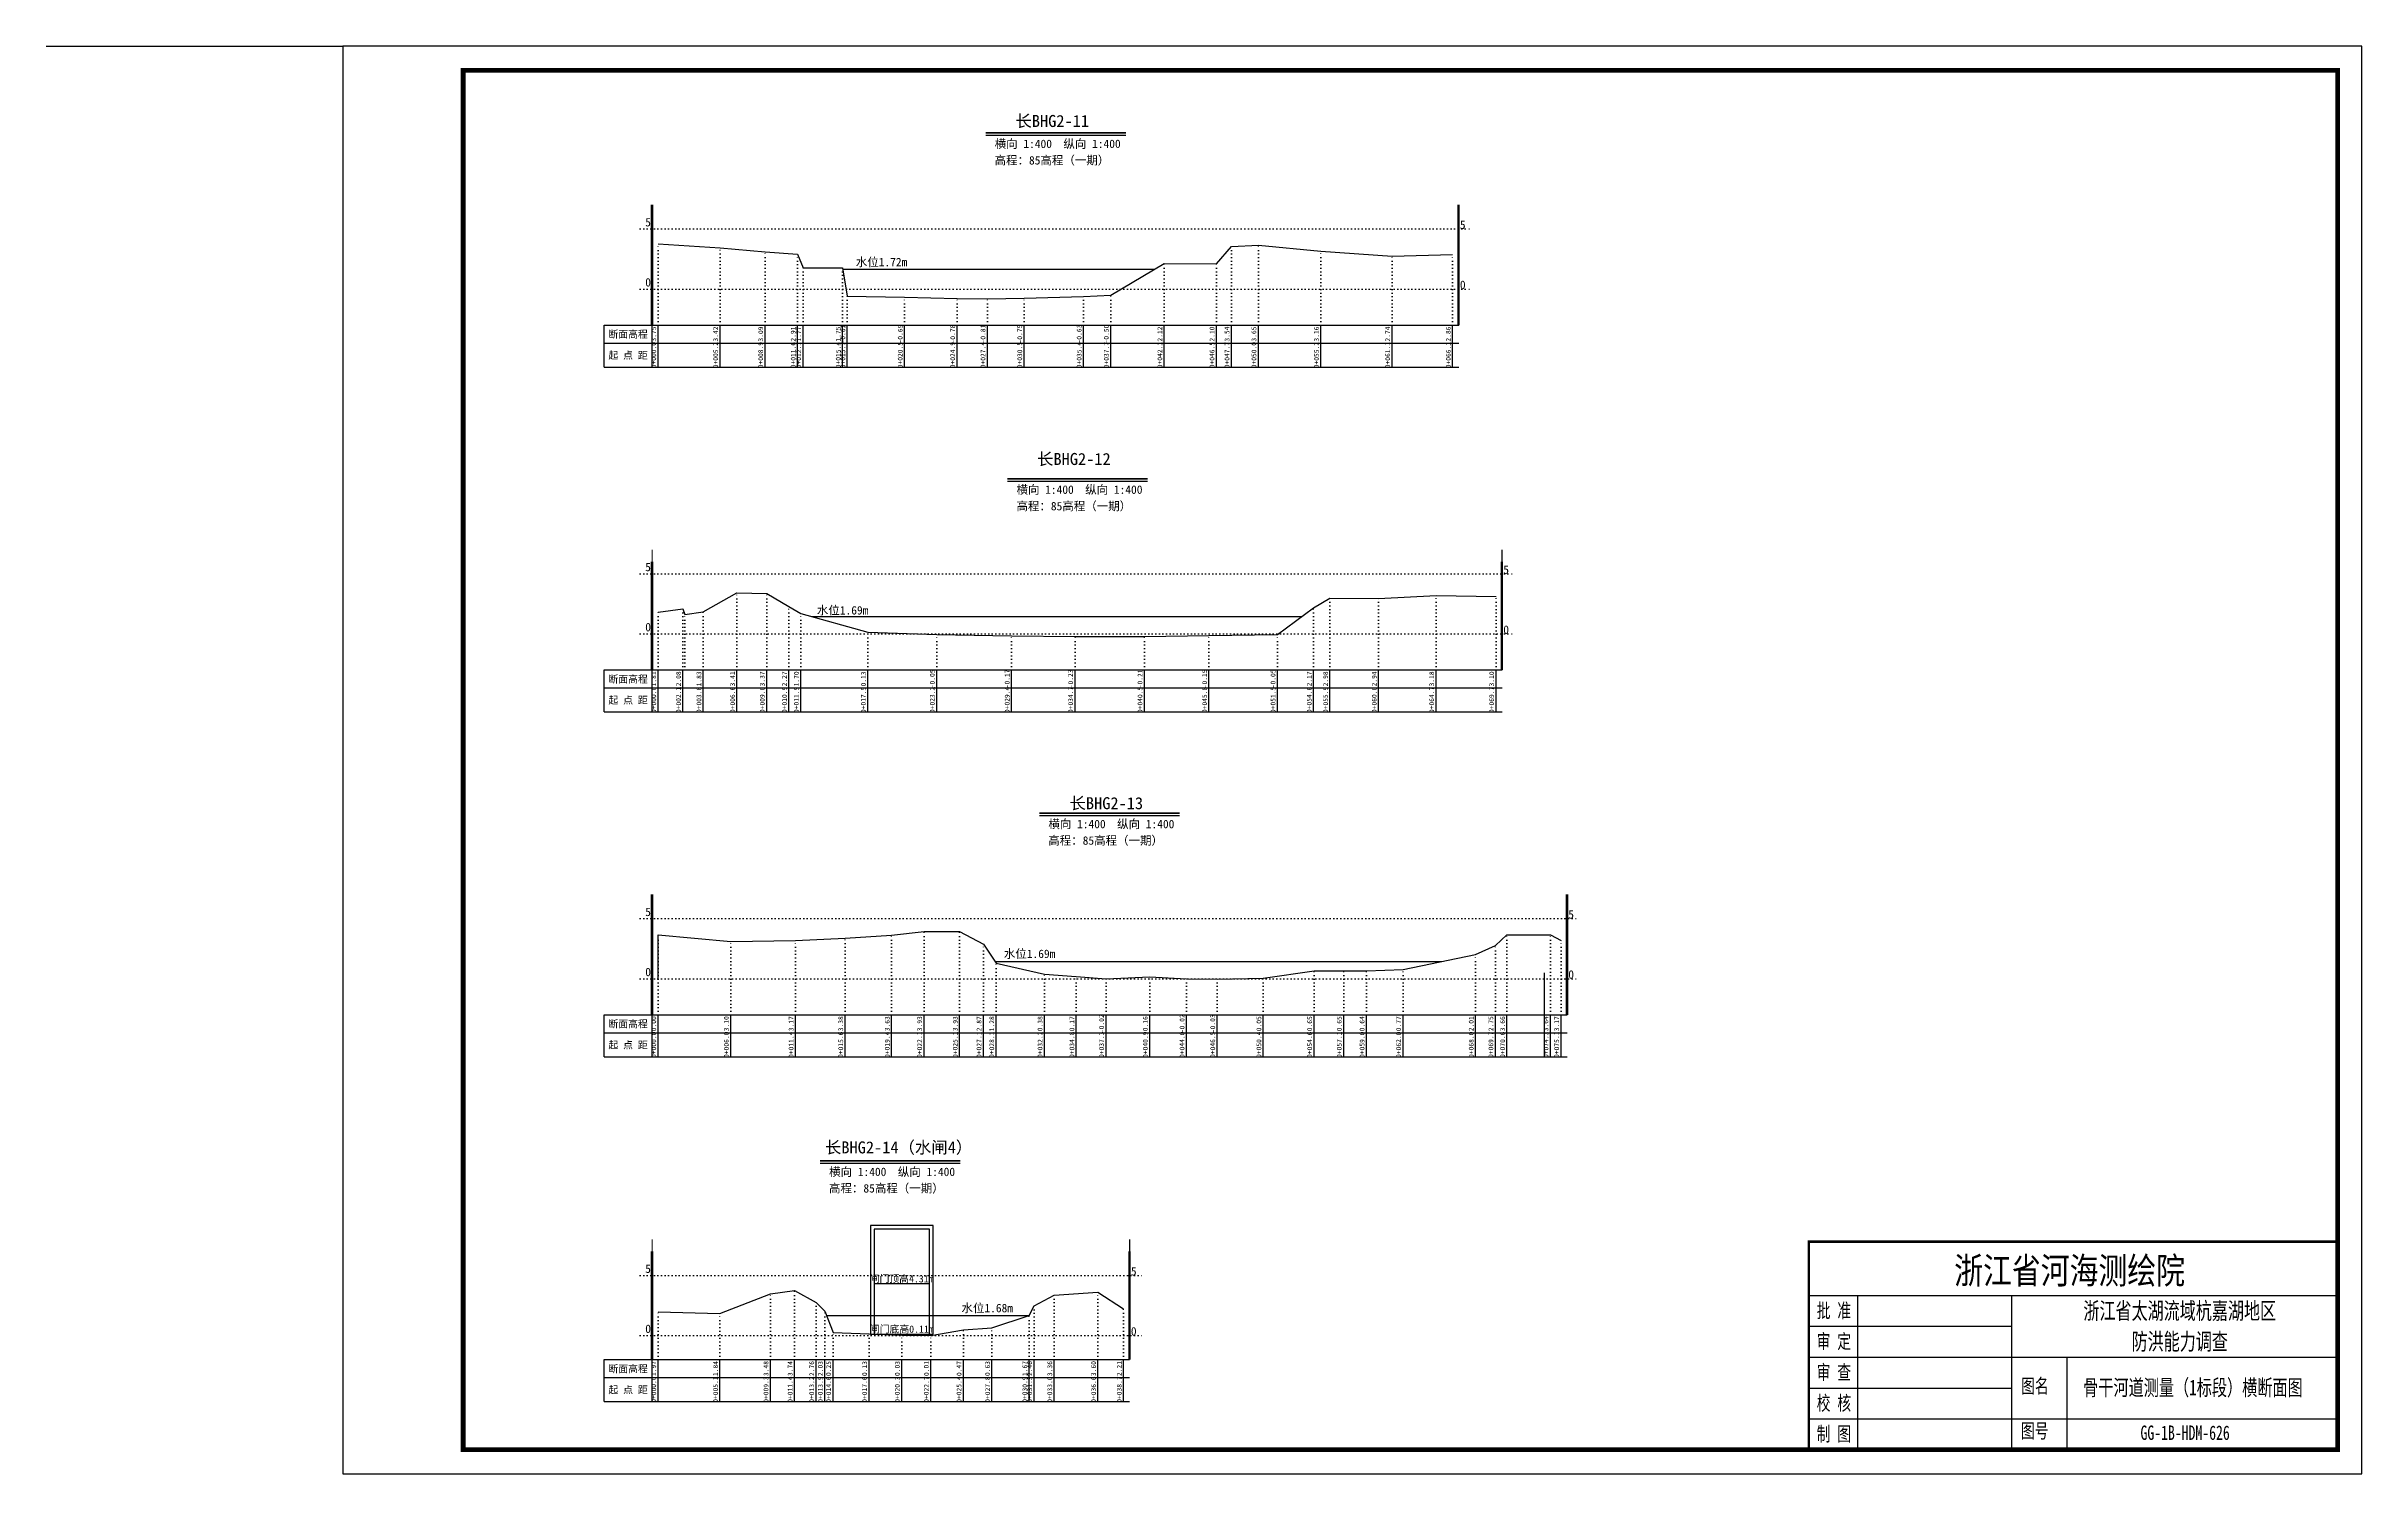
# Model space of a CAD drawing. Header units: millimetres. Extents: x 518104 to 523342, y 3371901 to 3372198.
# Drawn here: x 520933 to 521414.7, y 3371900.9 to 3372197.9 of the extents above; entities that cross this region are included whole.
import ezdxf
from ezdxf.enums import TextEntityAlignment as Align

# ---------------------------------------------------------------- set-up
doc = ezdxf.new("R2010")
doc.units = ezdxf.units.MM
doc.header["$LTSCALE"] = 0.4
doc.header["$MEASUREMENT"] = 0
doc.linetypes.add('X4', pattern=[1.6, 0, -1.6])
for name, color, linetype in [('DMX', 1, 'Continuous'), ('TEXT', 7, 'Continuous'), ('zdm1', 5, 'Continuous'), ('ZDMT5', 3, 'Continuous'), ('图框', 7, 'Continuous'), ('断面名称', 5, 'Continuous'), ('比例尺', 3, 'Continuous'), ('水位', 4, 'Continuous'), ('水闸', 7, 'Continuous')]:
    doc.layers.add(name, color=color, linetype=linetype)
doc.styles.add('HDM', font='仿宋_GB2312.ttf')
doc.styles.add('tk2', font='SimSun.ttf', dxfattribs={"width": 0.8})

msp = doc.modelspace()

# ---------------------------------------------------------------- linework, layer by layer
at = {"linetype": 'Continuous'}
msp.add_lwpolyline([(520932.96, 3372197.87), (520994.69, 3372197.87)], dxfattribs=at)
at = {"lineweight": 100, "const_width": 0.5}
msp.add_lwpolyline([(521409.69, 3371949.15), (521299.69, 3371949.15), (521299.69, 3371905.87), (521409.69, 3371905.87), (521409.69, 3371949.15)], dxfattribs=at)
at = {"layer": 'DMX', "linetype": 'Continuous', "flags": 128}
for points in [[(521060.26, 3372156.75), (521060.26, 3372156.75), (521073.14, 3372155.92), (521073.14, 3372155.92), (521082.51, 3372155.1), (521082.51, 3372155.1), (521089.26, 3372154.65), (521089.26, 3372154.65), (521090.41, 3372151.8), (521090.41, 3372151.8), (521098.64, 3372151.75), (521099.61, 3372145.85), (521099.61, 3372145.85), (521111.54, 3372145.65), (521122.46, 3372145.42), (521128.76, 3372145.35), (521128.76, 3372145.35), (521136.41, 3372145.5), (521148.76, 3372145.8), (521154.41, 3372146.12), (521154.41, 3372146.12), (521165.56, 3372152.67), (521176.41, 3372152.62), (521179.54, 3372156.22), (521185.14, 3372156.5), (521198.14, 3372155.27), (521212.96, 3372154.22), (521225.56, 3372154.52)], [(521060.26, 3372080.15), (521065.41, 3372080.82), (521065.84, 3372079.67), (521069.66, 3372080.2), (521076.66, 3372084.15), (521082.84, 3372084.05), (521087.46, 3372081.3), (521089.94, 3372079.87), (521103.89, 3372075.95), (521118.21, 3372075.5), (521133.79, 3372075.2), (521146.99, 3372075.05), (521161.44, 3372075.1), (521174.86, 3372075.25), (521189.11, 3372075.5), (521196.64, 3372081.05), (521200.04, 3372083.07), (521210.16, 3372082.97), (521222.11, 3372083.57), (521234.59, 3372083.37)], [(521060.26, 3372003.87), (521060.26, 3372013), (521075.36, 3372011.62), (521088.84, 3372011.8), (521099.16, 3372012.32), (521108.84, 3372012.95), (521115.59, 3372013.7), (521122.99, 3372013.7), (521127.94, 3372011.05), (521130.59, 3372007.07), (521140.64, 3372004.82), (521147.26, 3372004.3), (521153.44, 3372003.82), (521162.54, 3372004.27), (521170.19, 3372003.82), (521176.56, 3372003.8), (521186.16, 3372004), (521196.74, 3372005.5), (521202.89, 3372005.5), (521207.64, 3372005.47), (521215.24, 3372005.8), (521230.34, 3372008.9), (521234.44, 3372010.75), (521236.86, 3372013.02), (521245.89, 3372012.97), (521248.11, 3372011.8)], [(521060.26, 3371934.55), (521073.11, 3371934.22), (521083.61, 3371938.32), (521088.64, 3371938.97), (521093.14, 3371936.52), (521094.91, 3371934.7), (521096.64, 3371930.25), (521104.14, 3371929.95), (521110.94, 3371929.7), (521116.99, 3371929.65), (521123.79, 3371930.8), (521129.71, 3371931.2), (521137.46, 3371933.8), (521138.49, 3371935.77), (521142.66, 3371938.02), (521151.76, 3371938.62), (521157.11, 3371935.15)]]:
    msp.add_lwpolyline(points, dxfattribs=at)
at = {"layer": 'TEXT', "color": 0}
for p, q in [((521299.69, 3371937.95, 0), (521409.69, 3371937.95, 0)), ((521309.77, 3371937.95, 0), (521309.77, 3371912.29, 0)), ((521341.85, 3371937.95, 0), (521341.85, 3371912.29, 0)), ((521299.69, 3371931.54, 0), (521341.85, 3371931.54, 0)), ((521299.69, 3371925.12, 0), (521341.85, 3371925.12, 0)), ((521341.85, 3371925.12, 0), (521409.69, 3371925.12, 0)), ((521353.34, 3371925.12, 0), (521353.34, 3371905.87, 0)), ((521299.69, 3371918.7, 0), (521341.85, 3371918.7, 0)), ((521299.69, 3371912.29, 0), (521409.69, 3371912.29, 0)), ((521309.77, 3371912.29, 0), (521309.77, 3371905.87, 0)), ((521341.85, 3371912.29, 0), (521341.85, 3371905.87, 0))]:
    msp.add_line(p, q, dxfattribs=at)
at = {"layer": 'zdm1', "linetype": 'Continuous'}
for p, q in [((521058.89, 3372139.87), (521058.89, 3372164.87)), ((521059.14, 3372139.87), (521059.14, 3372164.87)), ((521226.69, 3372139.87), (521226.69, 3372164.87)), ((521226.94, 3372139.87), (521226.94, 3372164.87)), ((521049.01, 3372131.12), (521049.01, 3372139.87)), ((521049.01, 3372139.87), (521060.26, 3372139.87)), ((521049.01, 3372136.12), (521226.81, 3372136.12)), ((521059.01, 3372131.12), (521059.01, 3372139.87)), ((521060.26, 3372139.87), (521226.81, 3372139.87)), ((521049.01, 3372131.12), (521226.81, 3372131.12)), ((521058.89, 3372068.12), (521058.89, 3372090.62)), ((521059.14, 3372068.12), (521059.14, 3372090.62)), ((521235.71, 3372068.12), (521235.71, 3372090.62)), ((521235.96, 3372068.12), (521235.96, 3372090.62)), ((521049.01, 3372059.37), (521049.01, 3372068.12)), ((521049.01, 3372068.12), (521060.26, 3372068.12)), ((521059.01, 3372059.37), (521059.01, 3372068.12)), ((521060.26, 3372068.12), (521235.84, 3372068.12)), ((521049.01, 3372064.37), (521235.84, 3372064.37)), ((521049.01, 3372059.37), (521235.84, 3372059.37)), ((521058.89, 3371996.37), (521058.89, 3372021.37)), ((521059.14, 3371996.37), (521059.14, 3372021.37)), ((521249.24, 3371996.37), (521249.24, 3372021.37)), ((521249.49, 3371996.37), (521249.49, 3372021.37)), ((521244.69, 3371987.62), (521244.69, 3372005.12)), ((521049.01, 3371987.62), (521049.01, 3371996.37)), ((521049.01, 3371996.37), (521060.26, 3371996.37)), ((521059.01, 3371987.62), (521059.01, 3371996.37)), ((521060.26, 3371996.37), (521249.36, 3371996.37)), ((521049.01, 3371992.62), (521249.36, 3371992.62)), ((521049.01, 3371987.62), (521127.19, 3371987.62)), ((521049.01, 3371987.62), (521249.36, 3371987.62)), ((521058.89, 3371924.62), (521058.89, 3371947.12)), ((521059.14, 3371924.62), (521059.14, 3371947.12)), ((521158.24, 3371924.62), (521158.24, 3371947.12)), ((521158.49, 3371924.62), (521158.49, 3371947.12)), ((521049.01, 3371924.62), (521060.26, 3371924.62)), ((521049.01, 3371915.87), (521049.01, 3371924.62)), ((521059.01, 3371915.87), (521059.01, 3371924.62)), ((521060.26, 3371924.62), (521158.36, 3371924.62)), ((521049.01, 3371920.87), (521158.36, 3371920.87)), ((521049.01, 3371915.87), (521132.66, 3371915.87)), ((521049.01, 3371915.87), (521158.36, 3371915.87))]:
    msp.add_line(p, q, dxfattribs=at)
at = {"layer": 'zdm1', "linetype": 'X4'}
for p, q in [((521056.51, 3372159.87), (521229.31, 3372159.87)), ((521056.51, 3372147.37), (521229.31, 3372147.37)), ((521056.51, 3372088.12), (521238.34, 3372088.12)), ((521056.51, 3372075.62), (521238.34, 3372075.62)), ((521056.51, 3372016.37), (521251.86, 3372016.37)), ((521056.51, 3372003.87), (521251.86, 3372003.87)), ((521056.51, 3371942.12), (521160.86, 3371942.12)), ((521056.51, 3371929.62), (521160.86, 3371929.62))]:
    msp.add_line(p, q, dxfattribs=at)
at = {"layer": 'zdm1', "linetype": 'Continuous', "flags": 128}
for points in [[(521059.01, 3372162.37, 0.25, 0.25, 0), (521059.01, 3372164.87, 0.25, 0.25, 0)], [(521226.81, 3372162.37, 0.25, 0.25, 0), (521226.81, 3372164.87, 0.25, 0.25, 0)], [(521059.01, 3372157.37, 0.25, 0.25, 0), (521059.01, 3372159.87, 0.25, 0.25, 0)], [(521226.81, 3372157.37, 0.25, 0.25, 0), (521226.81, 3372159.87, 0.25, 0.25, 0)], [(521059.01, 3372152.37, 0.25, 0.25, 0), (521059.01, 3372154.87, 0.25, 0.25, 0)], [(521226.81, 3372152.37, 0.25, 0.25, 0), (521226.81, 3372154.87, 0.25, 0.25, 0)], [(521059.01, 3372147.37, 0.25, 0.25, 0), (521059.01, 3372149.87, 0.25, 0.25, 0)], [(521226.81, 3372147.37, 0.25, 0.25, 0), (521226.81, 3372149.87, 0.25, 0.25, 0)], [(521059.01, 3372142.37, 0.25, 0.25, 0), (521059.01, 3372144.87, 0.25, 0.25, 0)], [(521226.81, 3372142.37, 0.25, 0.25, 0), (521226.81, 3372144.87, 0.25, 0.25, 0)], [(521059.01, 3372090.62, 0.25, 0.25, 0), (521059.01, 3372093.12, 0.25, 0.25, 0)], [(521235.84, 3372090.62, 0.25, 0.25, 0), (521235.84, 3372093.12, 0.25, 0.25, 0)], [(521059.01, 3372085.62, 0.25, 0.25, 0), (521059.01, 3372088.12, 0.25, 0.25, 0)], [(521235.84, 3372085.62, 0.25, 0.25, 0), (521235.84, 3372088.12, 0.25, 0.25, 0)], [(521059.01, 3372080.62, 0.25, 0.25, 0), (521059.01, 3372083.12, 0.25, 0.25, 0)], [(521235.84, 3372080.62, 0.25, 0.25, 0), (521235.84, 3372083.12, 0.25, 0.25, 0)], [(521059.01, 3372075.62, 0.25, 0.25, 0), (521059.01, 3372078.12, 0.25, 0.25, 0)], [(521235.84, 3372075.62, 0.25, 0.25, 0), (521235.84, 3372078.12, 0.25, 0.25, 0)], [(521059.01, 3372070.62, 0.25, 0.25, 0), (521059.01, 3372073.12, 0.25, 0.25, 0)], [(521235.84, 3372070.62, 0.25, 0.25, 0), (521235.84, 3372073.12, 0.25, 0.25, 0)], [(521059.01, 3372018.87, 0.25, 0.25, 0), (521059.01, 3372021.37, 0.25, 0.25, 0)], [(521249.36, 3372018.87, 0.25, 0.25, 0), (521249.36, 3372021.37, 0.25, 0.25, 0)], [(521059.01, 3372013.87, 0.25, 0.25, 0), (521059.01, 3372016.37, 0.25, 0.25, 0)], [(521249.36, 3372013.87, 0.25, 0.25, 0), (521249.36, 3372016.37, 0.25, 0.25, 0)], [(521059.01, 3372008.87, 0.25, 0.25, 0), (521059.01, 3372011.37, 0.25, 0.25, 0)], [(521249.36, 3372008.87, 0.25, 0.25, 0), (521249.36, 3372011.37, 0.25, 0.25, 0)], [(521059.01, 3372003.87, 0.25, 0.25, 0), (521059.01, 3372006.37, 0.25, 0.25, 0)], [(521249.36, 3372003.87, 0.25, 0.25, 0), (521249.36, 3372006.37, 0.25, 0.25, 0)], [(521059.01, 3371998.87, 0.25, 0.25, 0), (521059.01, 3372001.37, 0.25, 0.25, 0)], [(521249.36, 3371998.87, 0.25, 0.25, 0), (521249.36, 3372001.37, 0.25, 0.25, 0)], [(521059.01, 3371947.12, 0.25, 0.25, 0), (521059.01, 3371949.62, 0.25, 0.25, 0)], [(521158.36, 3371947.12, 0.25, 0.25, 0), (521158.36, 3371949.62, 0.25, 0.25, 0)], [(521059.01, 3371942.12, 0.25, 0.25, 0), (521059.01, 3371944.62, 0.25, 0.25, 0)], [(521158.36, 3371942.12, 0.25, 0.25, 0), (521158.36, 3371944.62, 0.25, 0.25, 0)], [(521059.01, 3371937.12, 0.25, 0.25, 0), (521059.01, 3371939.62, 0.25, 0.25, 0)], [(521158.36, 3371937.12, 0.25, 0.25, 0), (521158.36, 3371939.62, 0.25, 0.25, 0)], [(521059.01, 3371932.12, 0.25, 0.25, 0), (521059.01, 3371934.62, 0.25, 0.25, 0)], [(521158.36, 3371932.12, 0.25, 0.25, 0), (521158.36, 3371934.62, 0.25, 0.25, 0)], [(521059.01, 3371927.12, 0.25, 0.25, 0), (521059.01, 3371929.62, 0.25, 0.25, 0)], [(521158.36, 3371927.12, 0.25, 0.25, 0), (521158.36, 3371929.62, 0.25, 0.25, 0)]]:
    msp.add_lwpolyline(points, format="xyseb", dxfattribs=at)
at = {"layer": 'ZDMT5', "linetype": 'X4'}
for p, q in [((521060.26, 3372139.87), (521060.26, 3372156.75)), ((521060.26, 3372139.87), (521060.26, 3372156.75)), ((521073.14, 3372139.87), (521073.14, 3372155.92)), ((521073.14, 3372139.87), (521073.14, 3372155.92)), ((521082.51, 3372139.87), (521082.51, 3372155.1)), ((521082.51, 3372139.87), (521082.51, 3372155.1)), ((521089.26, 3372139.87), (521089.26, 3372154.65)), ((521089.26, 3372139.87), (521089.26, 3372154.65)), ((521179.54, 3372139.87), (521179.54, 3372156.22)), ((521185.14, 3372139.87), (521185.14, 3372156.5)), ((521198.14, 3372139.87), (521198.14, 3372155.27)), ((521225.56, 3372139.87), (521225.56, 3372154.52)), ((521090.41, 3372139.87), (521090.41, 3372151.8)), ((521090.41, 3372139.87), (521090.41, 3372151.8)), ((521098.64, 3372139.87), (521098.64, 3372151.75)), ((521165.56, 3372139.87), (521165.56, 3372152.67)), ((521176.41, 3372139.87), (521176.41, 3372152.62)), ((521212.96, 3372139.87), (521212.96, 3372154.22)), ((521099.61, 3372139.87), (521099.61, 3372145.85)), ((521099.61, 3372139.87), (521099.61, 3372145.85)), ((521111.54, 3372139.87), (521111.54, 3372145.65)), ((521122.46, 3372139.87), (521122.46, 3372145.42)), ((521128.76, 3372139.87), (521128.76, 3372145.35)), ((521128.76, 3372139.87), (521128.76, 3372145.35)), ((521136.41, 3372139.87), (521136.41, 3372145.5)), ((521148.76, 3372139.87), (521148.76, 3372145.8)), ((521154.41, 3372139.87), (521154.41, 3372146.12)), ((521154.41, 3372139.87), (521154.41, 3372146.12)), ((521076.66, 3372068.12), (521076.66, 3372084.15)), ((521082.84, 3372068.12), (521082.84, 3372084.05)), ((521200.04, 3372068.12), (521200.04, 3372083.07)), ((521210.16, 3372068.12), (521210.16, 3372082.97)), ((521222.11, 3372068.12), (521222.11, 3372083.57)), ((521234.59, 3372068.12), (521234.59, 3372083.37)), ((521060.26, 3372068.12), (521060.26, 3372080.15)), ((521065.41, 3372068.12), (521065.41, 3372080.82)), ((521065.84, 3372068.12), (521065.84, 3372079.67)), ((521069.66, 3372068.12), (521069.66, 3372080.2)), ((521087.46, 3372068.12), (521087.46, 3372081.3)), ((521089.94, 3372068.12), (521089.94, 3372079.87)), ((521196.64, 3372068.12), (521196.64, 3372081.05)), ((521103.89, 3372068.12), (521103.89, 3372075.95)), ((521118.21, 3372068.12), (521118.21, 3372075.5)), ((521133.79, 3372068.12), (521133.79, 3372075.2)), ((521146.99, 3372068.12), (521146.99, 3372075.05)), ((521161.44, 3372068.12), (521161.44, 3372075.1)), ((521174.86, 3372068.12), (521174.86, 3372075.25)), ((521189.11, 3372068.12), (521189.11, 3372075.5)), ((521060.26, 3371996.37), (521060.26, 3372013)), ((521075.36, 3371996.37), (521075.36, 3372011.62)), ((521088.84, 3371996.37), (521088.84, 3372011.8)), ((521099.16, 3371996.37), (521099.16, 3372012.32)), ((521108.84, 3371996.37), (521108.84, 3372012.95)), ((521115.59, 3371996.37), (521115.59, 3372013.7)), ((521122.99, 3371996.37), (521122.99, 3372013.7)), ((521127.94, 3371996.37), (521127.94, 3372011.05)), ((521234.44, 3371996.37), (521234.44, 3372010.75)), ((521236.86, 3371996.37), (521236.86, 3372013.02)), ((521245.89, 3371996.37), (521245.89, 3372012.97)), ((521248.11, 3371996.37), (521248.11, 3372011.8)), ((521130.59, 3371996.37), (521130.59, 3372007.07)), ((521196.74, 3371996.37), (521196.74, 3372005.5)), ((521202.89, 3371996.37), (521202.89, 3372005.5)), ((521207.64, 3371996.37), (521207.64, 3372005.47)), ((521215.24, 3371996.37), (521215.24, 3372005.8)), ((521230.34, 3371996.37), (521230.34, 3372008.9)), ((521060.26, 3371996.37), (521060.26, 3372003.87)), ((521140.64, 3371996.37), (521140.64, 3372004.82)), ((521147.26, 3371996.37), (521147.26, 3372004.3)), ((521153.44, 3371996.37), (521153.44, 3372003.82)), ((521162.54, 3371996.37), (521162.54, 3372004.27)), ((521170.19, 3371996.37), (521170.19, 3372003.82)), ((521176.56, 3371996.37), (521176.56, 3372003.8)), ((521186.16, 3371996.37), (521186.16, 3372004)), ((521083.61, 3371924.62), (521083.61, 3371938.32)), ((521088.64, 3371924.62), (521088.64, 3371938.97)), ((521142.66, 3371924.62), (521142.66, 3371938.02)), ((521151.76, 3371924.62), (521151.76, 3371938.62)), ((521060.26, 3371924.62), (521060.26, 3371934.55)), ((521073.11, 3371924.62), (521073.11, 3371934.22)), ((521093.14, 3371924.62), (521093.14, 3371936.52)), ((521094.91, 3371924.62), (521094.91, 3371934.7)), ((521137.46, 3371924.62), (521137.46, 3371933.8)), ((521138.49, 3371924.62), (521138.49, 3371935.77)), ((521157.11, 3371924.62), (521157.11, 3371935.15)), ((521096.64, 3371924.62), (521096.64, 3371930.25)), ((521104.14, 3371924.62), (521104.14, 3371929.95)), ((521110.94, 3371924.62), (521110.94, 3371929.7)), ((521116.99, 3371924.62), (521116.99, 3371929.65)), ((521123.79, 3371924.62), (521123.79, 3371930.8)), ((521129.71, 3371924.62), (521129.71, 3371931.2))]:
    msp.add_line(p, q, dxfattribs=at)
at = {"layer": 'ZDMT5', "linetype": 'Continuous'}
for p, q in [((521060.26, 3372131.12), (521060.26, 3372139.87)), ((521073.14, 3372131.12), (521073.14, 3372139.87)), ((521082.51, 3372131.12), (521082.51, 3372139.87)), ((521089.26, 3372131.12), (521089.26, 3372139.87)), ((521090.41, 3372131.12), (521090.41, 3372139.87)), ((521098.64, 3372131.12), (521098.64, 3372139.87)), ((521099.61, 3372131.12), (521099.61, 3372139.87)), ((521111.54, 3372131.12), (521111.54, 3372139.87)), ((521122.46, 3372131.12), (521122.46, 3372139.87)), ((521128.76, 3372131.12), (521128.76, 3372139.87)), ((521136.41, 3372131.12), (521136.41, 3372139.87)), ((521148.76, 3372131.12), (521148.76, 3372139.87)), ((521154.41, 3372131.12), (521154.41, 3372139.87)), ((521165.56, 3372131.12), (521165.56, 3372139.87)), ((521176.41, 3372131.12), (521176.41, 3372139.87)), ((521179.54, 3372131.12), (521179.54, 3372139.87)), ((521185.14, 3372131.12), (521185.14, 3372139.87)), ((521198.14, 3372131.12), (521198.14, 3372139.87)), ((521212.96, 3372131.12), (521212.96, 3372139.87)), ((521225.56, 3372131.12), (521225.56, 3372139.87)), ((521060.26, 3372059.37), (521060.26, 3372068.12)), ((521065.41, 3372059.37), (521065.41, 3372068.12)), ((521069.66, 3372059.37), (521069.66, 3372068.12)), ((521076.66, 3372059.37), (521076.66, 3372068.12)), ((521082.84, 3372059.37), (521082.84, 3372068.12)), ((521087.46, 3372059.37), (521087.46, 3372068.12)), ((521089.94, 3372059.37), (521089.94, 3372068.12)), ((521103.89, 3372059.37), (521103.89, 3372068.12)), ((521118.21, 3372059.37), (521118.21, 3372068.12)), ((521133.79, 3372059.37), (521133.79, 3372068.12)), ((521146.99, 3372059.37), (521146.99, 3372068.12)), ((521161.44, 3372059.37), (521161.44, 3372068.12)), ((521174.86, 3372059.37), (521174.86, 3372068.12)), ((521189.11, 3372059.37), (521189.11, 3372068.12)), ((521196.64, 3372059.37), (521196.64, 3372068.12)), ((521200.04, 3372059.37), (521200.04, 3372068.12)), ((521210.16, 3372059.37), (521210.16, 3372068.12)), ((521222.11, 3372059.37), (521222.11, 3372068.12)), ((521234.59, 3372059.37), (521234.59, 3372068.12)), ((521060.26, 3371987.62), (521060.26, 3371996.37)), ((521075.36, 3371987.62), (521075.36, 3371996.37)), ((521088.84, 3371987.62), (521088.84, 3371996.37)), ((521099.16, 3371987.62), (521099.16, 3371996.37)), ((521108.84, 3371987.62), (521108.84, 3371996.37)), ((521115.59, 3371987.62), (521115.59, 3371996.37)), ((521122.99, 3371987.62), (521122.99, 3371996.37)), ((521127.94, 3371987.62), (521127.94, 3371996.37)), ((521130.59, 3371987.62), (521130.59, 3371996.37)), ((521140.64, 3371987.62), (521140.64, 3371996.37)), ((521147.26, 3371987.62), (521147.26, 3371996.37)), ((521153.44, 3371987.62), (521153.44, 3371996.37)), ((521162.54, 3371987.62), (521162.54, 3371996.37)), ((521170.19, 3371987.62), (521170.19, 3371996.37)), ((521176.56, 3371987.62), (521176.56, 3371996.37)), ((521186.16, 3371987.62), (521186.16, 3371996.37)), ((521196.74, 3371987.62), (521196.74, 3371996.37)), ((521202.89, 3371987.62), (521202.89, 3371996.37)), ((521207.64, 3371987.62), (521207.64, 3371996.37)), ((521215.24, 3371987.62), (521215.24, 3371996.37)), ((521230.34, 3371987.62), (521230.34, 3371996.37)), ((521234.44, 3371987.62), (521234.44, 3371996.37)), ((521236.86, 3371987.62), (521236.86, 3371996.37)), ((521245.89, 3371987.62), (521245.89, 3371996.37)), ((521248.11, 3371987.62), (521248.11, 3371996.37)), ((521060.26, 3371915.87), (521060.26, 3371924.62)), ((521073.11, 3371915.87), (521073.11, 3371924.62)), ((521083.61, 3371915.87), (521083.61, 3371924.62)), ((521088.64, 3371915.87), (521088.64, 3371924.62)), ((521093.14, 3371915.87), (521093.14, 3371924.62)), ((521094.91, 3371915.87), (521094.91, 3371924.62)), ((521096.64, 3371915.87), (521096.64, 3371924.62)), ((521104.14, 3371915.87), (521104.14, 3371924.62)), ((521110.94, 3371915.87), (521110.94, 3371924.62)), ((521116.99, 3371915.87), (521116.99, 3371924.62)), ((521123.79, 3371915.87), (521123.79, 3371924.62)), ((521129.71, 3371915.87), (521129.71, 3371924.62)), ((521137.46, 3371915.87), (521137.46, 3371924.62)), ((521138.49, 3371915.87), (521138.49, 3371924.62)), ((521142.66, 3371915.87), (521142.66, 3371924.62)), ((521151.76, 3371915.87), (521151.76, 3371924.62)), ((521157.11, 3371915.87), (521157.11, 3371924.62))]:
    msp.add_line(p, q, dxfattribs=at)
at = {"layer": '图框', "flags": 128}
msp.add_lwpolyline([(520994.69, 3371900.87), (521414.69, 3371900.87), (521414.69, 3372197.87), (520994.69, 3372197.87)], close=True, dxfattribs=at)
at = {"layer": '图框', "const_width": 1, "flags": 128}
msp.add_lwpolyline([(521019.69, 3371905.87), (521409.69, 3371905.87), (521409.69, 3372192.87), (521019.69, 3372192.87)], close=True, dxfattribs=at)
at = {"layer": '比例尺', "color": 3, "linetype": 'Continuous', "lineweight": 40}
for p, q in [((521128.42, 3372179.85), (521157.54, 3372179.85)), ((521132.96, 3372107.9), (521162.09, 3372107.9)), ((521139.59, 3372038.32), (521168.71, 3372038.32)), ((521093.97, 3371965.95), (521123.09, 3371965.95))]:
    msp.add_line(p, q, dxfattribs=at)
at = {"layer": '比例尺', "color": 3, "linetype": 'Continuous'}
for p, q in [((521128.42, 3372179.35), (521157.54, 3372179.35)), ((521132.96, 3372107.4), (521162.09, 3372107.4)), ((521139.59, 3372037.82), (521168.71, 3372037.82)), ((521093.97, 3371965.45), (521123.09, 3371965.45))]:
    msp.add_line(p, q, dxfattribs=at)
at = {"layer": '水位', "color": 6, "linetype": 'Continuous', "flags": 128}
for points in [[(521163.4, 3372151.4), (521098.7, 3372151.4)], [(521092.32, 3372079.2), (521194.13, 3372079.2)], [(521130.34, 3372007.45), (521223.29, 3372007.45)], [(521095.26, 3371933.79), (521137.45, 3371933.79)]]:
    msp.add_lwpolyline(points, dxfattribs=at)
at = {"layer": '水闸', "linetype": 'Continuous', "flags": 128}
for points in [[(521104.46, 3371929.9), (521117.46, 3371929.9), (521117.46, 3371952.49), (521104.46, 3371952.49)], [(521116.71, 3371929.9), (521116.71, 3371940.4), (521105.21, 3371940.4), (521105.21, 3371929.9)]]:
    msp.add_lwpolyline(points, close=True, dxfattribs=at)
msp.add_lwpolyline([(521116.71, 3371929.9), (521116.71, 3371951.74), (521105.21, 3371951.74), (521105.21, 3371929.9)], dxfattribs=at)

# ---------------------------------------------------------------- texts
at = {"layer": 'TEXT', "color": 7, "ltscale": 8, "style": 'tk2'}
for tag, p, s, height, width in [('浙江省河海测绘院', (521329.91, 3371940.39, 0), '（单位名称）', 5.5, 0.8), ('批 准', (521301.3, 3371933.32, 0), '批准', 3, 0.7), ('审 定', (521301.3, 3371926.91, 0), '审定', 3, 0.7), ('审 查', (521301.3, 3371920.49, 0), '审 查', 3, 0.7), ('图名', (521343.84, 3371917.62, 0), '审查', 3, 0.7), ('校 核', (521301.3, 3371914.07, 0), '校 核', 3, 0.7), ('制 图', (521301.3, 3371907.66, 0), '制 图', 3, 0.7), ('图号', (521343.79, 3371908.29, 0), '图号', 3, 0.7)]:
    msp.add_attdef(tag, p, s, height=height, dxfattribs=dict(at, width=width))
at = {"layer": 'TEXT', "color": 0, "style": 'tk2', "width": 0.7}
for tag, text, height, p in [('浙江省太湖流域杭嘉湖地区', '浙江省太湖流域杭嘉湖地区', 3.5, (521376.83, 3371934.77, -206.67)), ('防洪能力调查', '防洪能力调查', 3.5, (521376.83, 3371928.38, -206.67)), ('骨干河道测量（1标段）横断面图', '骨干河道测量（1标段）横断面图', 3.3, (521379.58, 3371918.8, -206.67)), ('GG-1B-HDM-626', 'GG-1B-HDM-001', 3, (521377.95, 3371909.4, -206.67))]:
    msp.add_attdef(tag, text=text, height=height, dxfattribs=at).set_placement(p, align=Align.MIDDLE_CENTER)
at = {"layer": 'zdm1', "linetype": 'Continuous', "style": 'HDM'}
for s, p in [('5', (521058.76, 3372159.87)), ('0', (521058.76, 3372147.37)), ('5', (521058.76, 3372088.12)), ('0', (521058.76, 3372075.62)), ('5', (521058.76, 3372016.37)), ('0', (521058.76, 3372003.87)), ('5', (521058.76, 3371942.12)), ('0', (521058.76, 3371929.62))]:
    msp.add_text(s, height=1.75, dxfattribs=at).set_placement(p, align=Align.BOTTOM_RIGHT)
for s, p in [('5', (521227.06, 3372159.87)), ('0', (521227.06, 3372147.37)), ('5', (521236.09, 3372088.12)), ('0', (521236.09, 3372075.62)), ('5', (521249.61, 3372016.37)), ('0', (521249.61, 3372003.87)), ('5', (521158.61, 3371942.12)), ('0', (521158.61, 3371929.62))]:
    msp.add_text(s, height=1.75, dxfattribs=at).set_placement(p)
for s, p in [('断面高程', (521054.01, 3372138)), ('起 点 距', (521054.01, 3372133.62)), ('起 点 距', (521054.01, 3372061.87)), ('断面高程', (521054.01, 3372066.25)), ('断面高程', (521054.01, 3371994.5)), ('起 点 距', (521054.01, 3371990.12)), ('断面高程', (521054.01, 3371922.75)), ('起 点 距', (521054.01, 3371918.37))]:
    msp.add_text(s, height=1.5, dxfattribs=at).set_placement(p, align=Align.MIDDLE)
at = {"layer": 'ZDMT5', "linetype": 'Continuous', "style": 'HDM'}
for s, p in [('3.75', (521060.14, 3372138)), ('0+000.0', (521060.14, 3372133.62)), ('3.42', (521073.01, 3372138)), ('0+005.2', (521073.01, 3372133.62)), ('3.09', (521082.39, 3372138)), ('0+008.9', (521082.39, 3372133.62)), ('2.91', (521089.14, 3372138)), ('0+011.6', (521089.14, 3372133.62)), ('0+012.1', (521090.29, 3372133.62)), ('1.77', (521090.29, 3372138)), ('0+015.4', (521098.51, 3372133.62)), ('1.75', (521098.51, 3372138)), ('-0.61', (521099.49, 3372138)), ('0+015.7', (521099.49, 3372133.62)), ('0+020.5', (521111.41, 3372133.62)), ('-0.69', (521111.41, 3372138)), ('-0.78', (521122.34, 3372138)), ('0+024.9', (521122.34, 3372133.62)), ('-0.81', (521128.64, 3372138)), ('0+027.4', (521128.64, 3372133.62)), ('-0.75', (521136.29, 3372138)), ('0+030.5', (521136.29, 3372133.62)), ('-0.63', (521148.64, 3372138)), ('0+035.4', (521148.64, 3372133.62)), ('-0.50', (521154.29, 3372138)), ('0+037.7', (521154.29, 3372133.62)), ('2.12', (521165.44, 3372138)), ('0+042.1', (521165.44, 3372133.62)), ('2.10', (521176.29, 3372138)), ('0+046.5', (521176.29, 3372133.62)), ('3.54', (521179.41, 3372138)), ('0+047.7', (521179.41, 3372133.62)), ('3.65', (521185.01, 3372138)), ('0+050.0', (521185.01, 3372133.62)), ('0+055.2', (521198.01, 3372133.62)), ('3.16', (521198.01, 3372138)), ('2.74', (521212.84, 3372138)), ('0+061.1', (521212.84, 3372133.62)), ('2.86', (521225.44, 3372138)), ('0+066.1', (521225.44, 3372133.62)), ('-0.05', (521118.09, 3372066.25)), ('-0.17', (521133.66, 3372066.25)), ('-0.23', (521146.86, 3372066.25)), ('-0.21', (521161.31, 3372066.25)), ('-0.15', (521174.74, 3372066.25)), ('-0.05', (521188.99, 3372066.25)), ('1.81', (521060.14, 3372066.25)), ('0+000.0', (521060.14, 3372061.87)), ('2.08', (521065.29, 3372066.25)), ('0+002.1', (521065.29, 3372061.87)), ('1.83', (521069.54, 3372066.25)), ('0+003.8', (521069.54, 3372061.87)), ('3.41', (521076.54, 3372066.25)), ('0+006.6', (521076.54, 3372061.87)), ('3.37', (521082.71, 3372066.25)), ('0+009.0', (521082.71, 3372061.87)), ('2.27', (521087.34, 3372066.25)), ('0+010.9', (521087.34, 3372061.87)), ('1.70', (521089.81, 3372066.25)), ('0+011.9', (521089.81, 3372061.87)), ('0.13', (521103.76, 3372066.25)), ('0+017.5', (521103.76, 3372061.87)), ('0+023.2', (521118.09, 3372061.87)), ('0+029.4', (521133.66, 3372061.87)), ('0+034.7', (521146.86, 3372061.87)), ('0+040.5', (521161.31, 3372061.87)), ('0+045.8', (521174.74, 3372061.87)), ('0+051.5', (521188.99, 3372061.87)), ('2.17', (521196.51, 3372066.25)), ('0+054.6', (521196.51, 3372061.87)), ('2.98', (521199.91, 3372066.25)), ('0+055.9', (521199.91, 3372061.87)), ('2.94', (521210.04, 3372066.25)), ('0+060.0', (521210.04, 3372061.87)), ('3.18', (521221.99, 3372066.25)), ('0+064.7', (521221.99, 3372061.87)), ('3.10', (521234.46, 3372066.25)), ('0+069.7', (521234.46, 3372061.87)), ('0.00', (521060.14, 3371994.5)), ('3.10', (521075.24, 3371994.5)), ('3.17', (521088.71, 3371994.5)), ('3.38', (521099.04, 3371994.5)), ('3.63', (521108.71, 3371994.5)), ('3.93', (521115.46, 3371994.5)), ('3.93', (521122.86, 3371994.5)), ('2.87', (521127.81, 3371994.5)), ('1.28', (521130.46, 3371994.5)), ('0.38', (521140.51, 3371994.5)), ('0.17', (521147.14, 3371994.5)), ('-0.02', (521153.31, 3371994.5)), ('0.16', (521162.41, 3371994.5)), ('-0.02', (521170.06, 3371994.5)), ('-0.03', (521176.44, 3371994.5)), ('0.05', (521186.04, 3371994.5)), ('0.65', (521196.61, 3371994.5)), ('0.65', (521202.76, 3371994.5)), ('0.64', (521207.51, 3371994.5)), ('0.77', (521215.11, 3371994.5)), ('2.01', (521230.21, 3371994.5)), ('2.75', (521234.31, 3371994.5)), ('3.66', (521236.74, 3371994.5)), ('3.64', (521245.76, 3371994.5)), ('3.17', (521247.99, 3371994.5)), ('0+000.0', (521060.14, 3371990.12)), ('0+006.0', (521075.24, 3371990.12)), ('0+011.4', (521088.71, 3371990.12)), ('0+015.6', (521099.04, 3371990.12)), ('0+019.4', (521108.71, 3371990.12)), ('0+022.1', (521115.46, 3371990.12)), ('0+025.1', (521122.86, 3371990.12)), ('0+027.1', (521127.81, 3371990.12)), ('0+028.1', (521130.46, 3371990.12)), ('0+032.2', (521140.51, 3371990.12)), ('0+034.8', (521147.14, 3371990.12)), ('0+037.3', (521153.31, 3371990.12)), ('0+040.9', (521162.41, 3371990.12)), ('0+044.0', (521170.06, 3371990.12)), ('0+046.5', (521176.44, 3371990.12)), ('0+050.4', (521186.04, 3371990.12)), ('0+054.6', (521196.61, 3371990.12)), ('0+057.1', (521202.76, 3371990.12)), ('0+059.0', (521207.51, 3371990.12)), ('0+062.0', (521215.11, 3371990.12)), ('0+068.0', (521230.21, 3371990.12)), ('0+069.7', (521234.31, 3371990.12)), ('0+070.6', (521236.74, 3371990.12)), ('0+074.3', (521245.76, 3371990.12)), ('0+075.1', (521247.99, 3371990.12)), ('1.97', (521060.14, 3371922.75)), ('1.84', (521072.99, 3371922.75)), ('3.48', (521083.49, 3371922.75)), ('3.74', (521088.51, 3371922.75)), ('2.76', (521093.01, 3371922.75)), ('2.03', (521094.79, 3371922.75)), ('0.25', (521096.51, 3371922.75)), ('0.13', (521104.01, 3371922.75)), ('0.03', (521110.81, 3371922.75)), ('0.01', (521116.86, 3371922.75)), ('0.47', (521123.66, 3371922.75)), ('0.63', (521129.59, 3371922.75)), ('1.67', (521137.34, 3371922.75)), ('2.46', (521138.36, 3371922.75)), ('3.36', (521142.54, 3371922.75)), ('3.60', (521151.64, 3371922.75)), ('2.21', (521156.99, 3371922.75)), ('0+000.0', (521060.14, 3371918.37)), ('0+005.1', (521072.99, 3371918.37)), ('0+009.3', (521083.49, 3371918.37)), ('0+011.4', (521088.51, 3371918.37)), ('0+013.2', (521093.01, 3371918.37)), ('0+013.9', (521094.79, 3371918.37)), ('0+014.6', (521096.51, 3371918.37)), ('0+017.6', (521104.01, 3371918.37)), ('0+020.3', (521110.81, 3371918.37)), ('0+022.7', (521116.86, 3371918.37)), ('0+025.4', (521123.66, 3371918.37)), ('0+027.8', (521129.59, 3371918.37)), ('0+030.9', (521137.34, 3371918.37)), ('0+031.3', (521138.36, 3371918.37)), ('0+033.0', (521142.54, 3371918.37)), ('0+036.6', (521151.64, 3371918.37)), ('0+038.7', (521156.99, 3371918.37))]:
    msp.add_text(s, height=1, rotation=90, dxfattribs=at).set_placement(p, align=Align.BOTTOM_CENTER)
at = {"layer": '断面名称', "color": 5, "linetype": 'Continuous', "style": 'HDM'}
for s, p in [('长BHG2-11', (521142.25, 3372182.38)), ('长BHG2-12', (521146.75, 3372112.05)), ('长BHG2-13', (521153.5, 3372040.43))]:
    msp.add_text(s, height=2.5, dxfattribs=at).set_placement(p, align=Align.MIDDLE)
msp.add_text('长BHG2-14（水闸4）', height=2.5, dxfattribs=at).set_placement((521094.96, 3371967.52))
at = {"layer": '比例尺', "color": 3, "linetype": 'Continuous', "style": 'HDM'}
for s, p in [('横向 1:400  纵向 1:400', (521156.49, 3372176.18)), ('高程：85高程（一期）', (521154.12, 3372172.75)), ('横向 1:400  纵向 1:400', (521161.03, 3372104.23)), ('高程：85高程（一期）', (521158.67, 3372100.79)), ('横向 1:400  纵向 1:400', (521167.66, 3372034.65)), ('高程：85高程（一期）', (521165.29, 3372031.22)), ('横向 1:400  纵向 1:400', (521122.04, 3371962.28)), ('高程：85高程（一期）', (521119.67, 3371958.85))]:
    msp.add_text(s, height=1.75, dxfattribs=at).set_placement(p, align=Align.BOTTOM_RIGHT)
at = {"layer": '水位', "color": 6, "linetype": 'Continuous', "style": 'HDM'}
for s, p in [('水位1.72m', (521106.74, 3372153.04)), ('水位1.69m', (521098.64, 3372080.58)), ('水位1.69m', (521137.54, 3372009.11)), ('水位1.68m', (521128.73, 3371935.4))]:
    msp.add_text(s, height=1.75, dxfattribs=at).set_placement(p, align=Align.MIDDLE)
at = {"layer": '水闸', "color": 11, "linetype": 'Continuous', "style": 'HDM'}
for s, p in [('闸门顶高4.31m', (521110.92, 3371941.47)), ('闸门底高0.11m', (521110.95, 3371931))]:
    msp.add_text(s, height=1.5, dxfattribs=at).set_placement(p, align=Align.MIDDLE)

doc.saveas('drawing.dxf')
